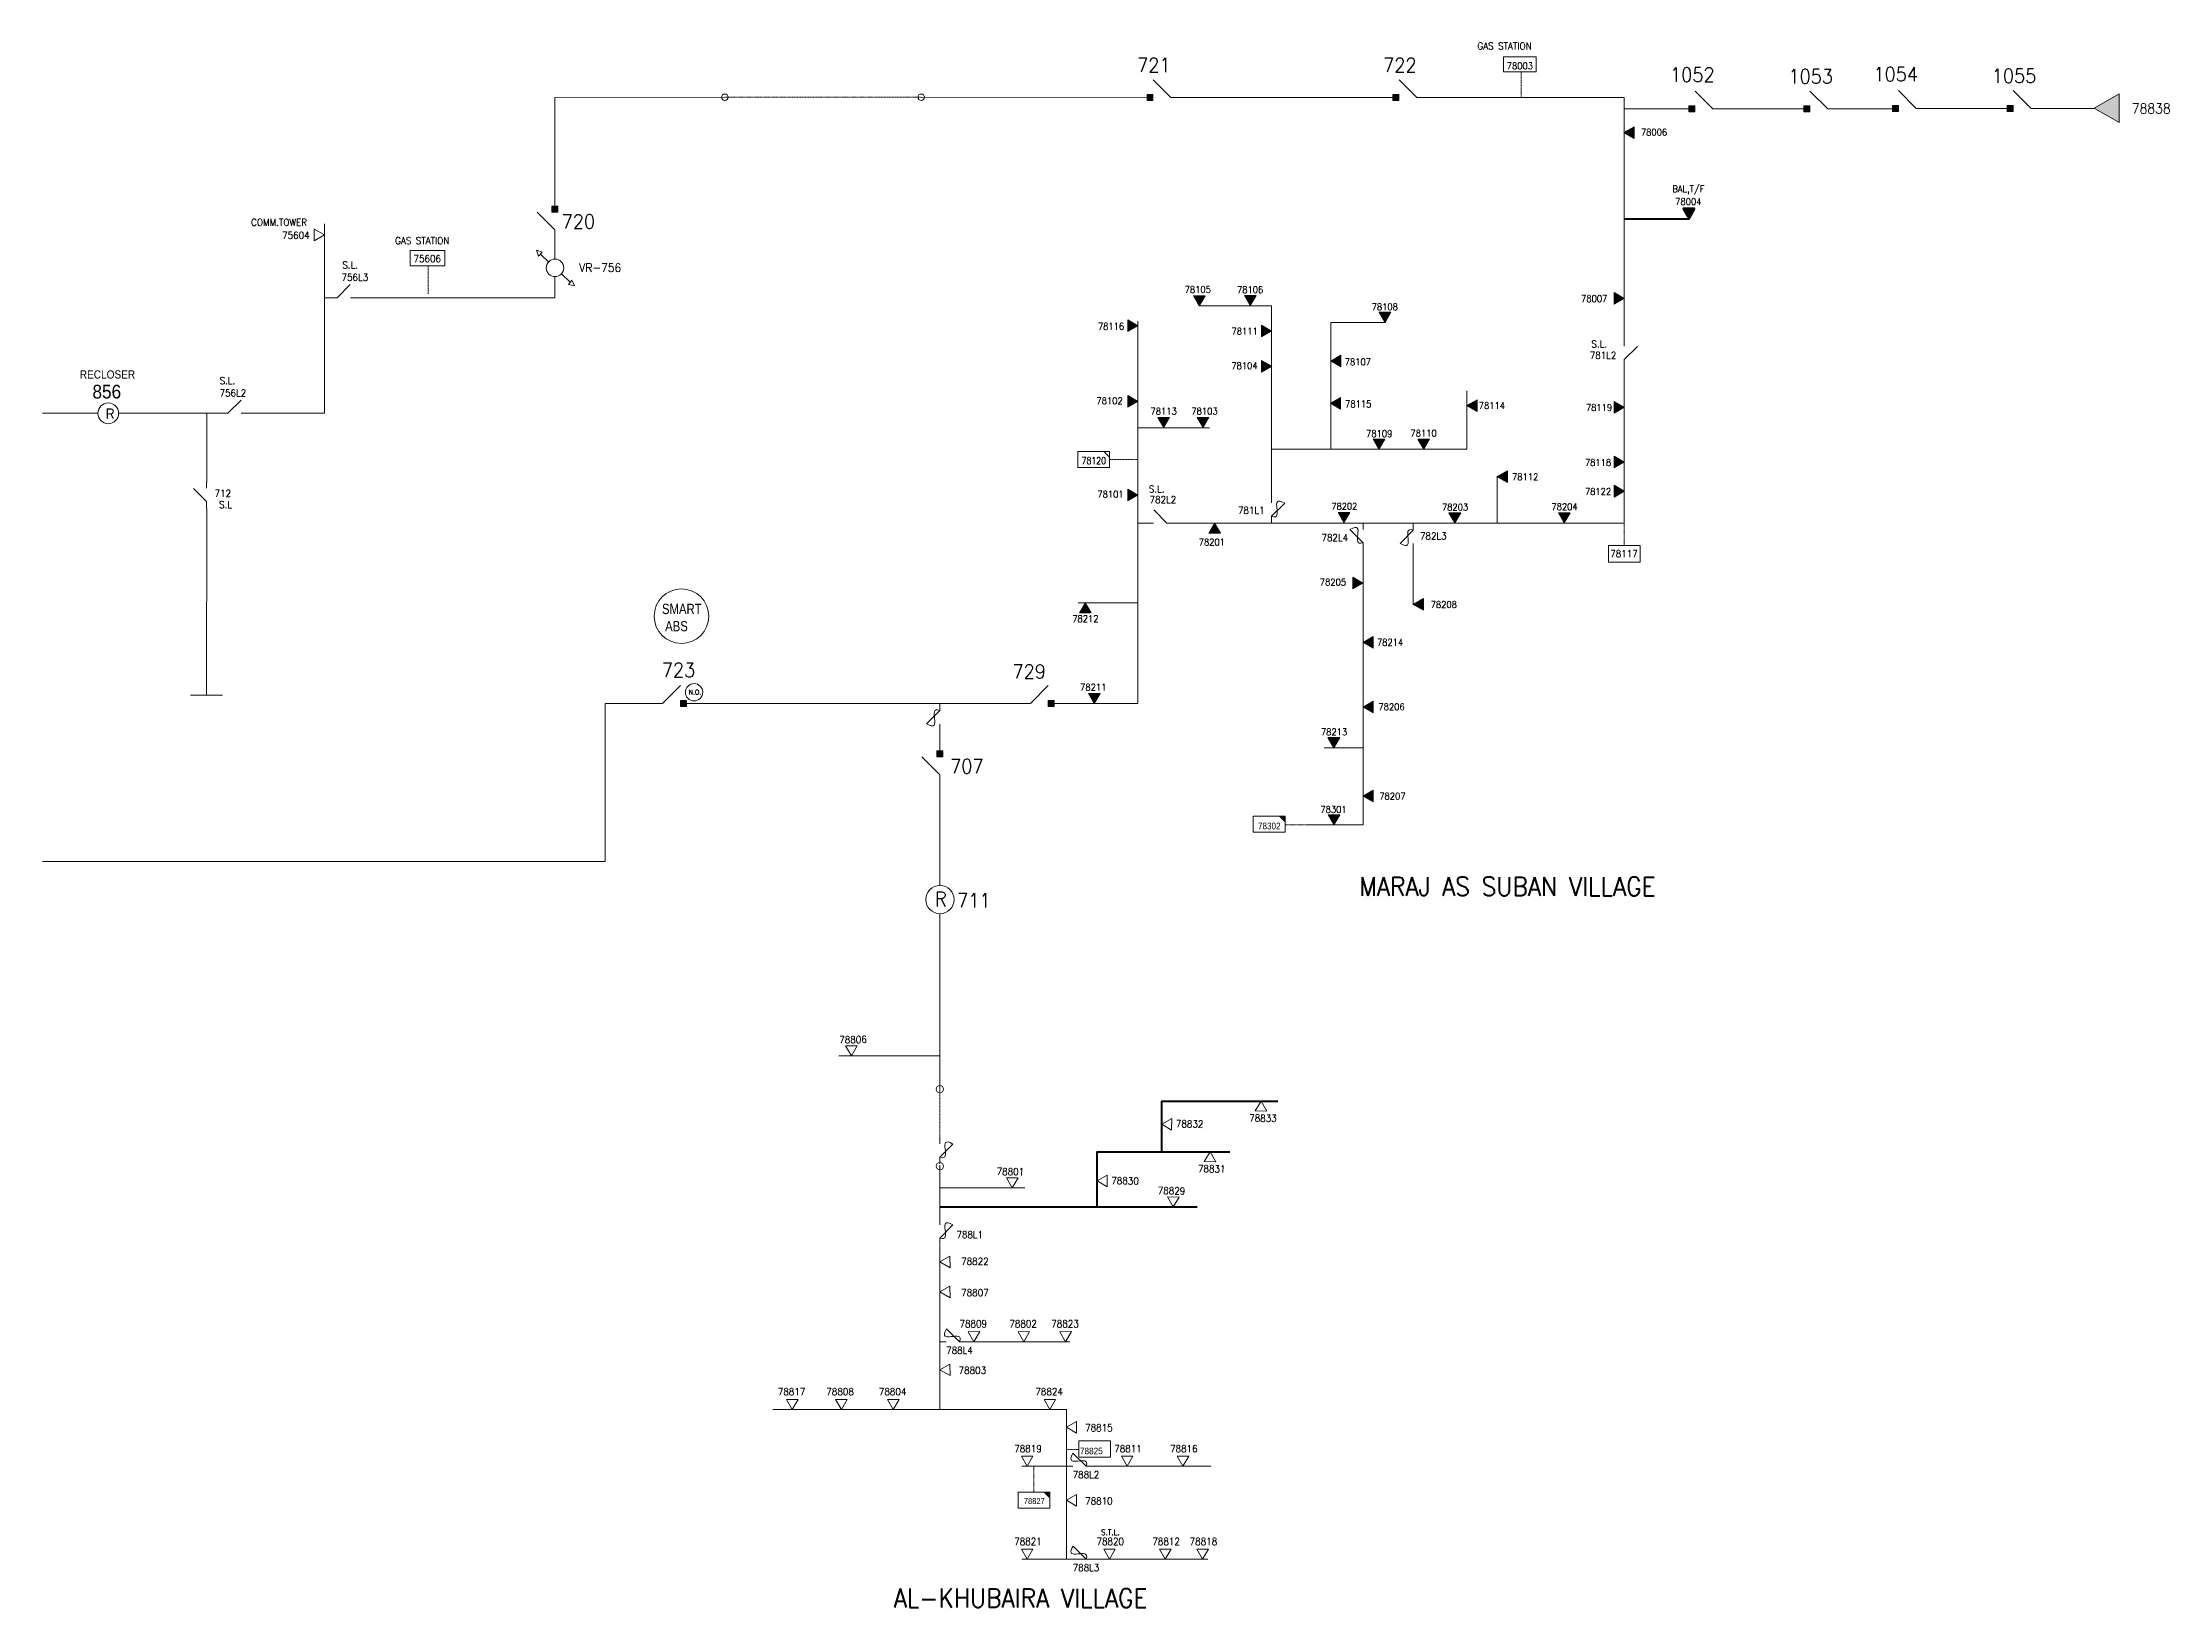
# Model space of a CAD drawing. Header units: metres. Extents: x 65984 to 144644, y -19036 to 23726.
# Drawn here: x 80311 to 81215, y 12175 to 12840 of the extents above; entities that cross this region are included whole.
import ezdxf
from ezdxf.enums import TextEntityAlignment as Align

# ---------------------------------------------------------------- set-up
doc = ezdxf.new("R2010")
doc.units = ezdxf.units.M
doc.header["$MEASUREMENT"] = 0
doc.linetypes.add('DGN Style 3', pattern=[0.013877, 0, -0.013877])
doc.layers.get('0').update_dxf_attribs({"color": 95, "lineweight": 40})
for name, color, linetype, lineweight in [('ABS NUMBER', 112, 'Continuous', 30), ('d_fco text', 95, 'Continuous', 40), ('d_tf no', 6, 'Continuous', 40), ('d_ug cable', 95, 'Continuous', 40), ('d_unit sub', 7, 'Continuous', 40), ('d_village name', 7, 'Continuous', 40), ('EXI TRANS 3PH', 7, 'Continuous', 0), ('FDR  2  03', 240, 'Continuous', 40), ('FDR  2  05', 154, 'Continuous', 40), ('FDR  2  17', 98, 'Continuous', 40), ('FDR  2  19', 172, 'Continuous', 40), ('FDR  3  01', 30, 'Continuous', 40), ('FDR  3  02', 251, 'Continuous', 40), ('FDR  4  02', 126, 'Continuous', 40), ('O H MAIN FEEDER', 4, 'Continuous', 100), ('REGULATOR', 5, 'Continuous', 40), ('RMU', 30, 'Continuous', 120), ('SW N O', 114, 'Continuous', 30), ('TRANSFORMER', 7, 'Continuous', 0)]:
    doc.layers.add(name, color=color, linetype=linetype, lineweight=lineweight)
doc.styles.add('NASKHF', font='naskhf.shx', dxfattribs={"height": 8})
doc.styles.add('Style-Arial', font='arial.ttf')
doc.styles.add('Style-ENGINEERING', font='ENGINEERING.shx')
doc.styles.add('Style-msdefault', font='msdefault.shx')
doc.styles.add('Style-STANDARD', font='STANDARD.shx')

msp = doc.modelspace()

# ---------------------------------------------------------------- texts
at = {"layer": 'ABS NUMBER', "color": 7, "lineweight": 13, "style": 'Style-Arial', "width": 0.9}
msp.add_text('856', height=5.824, dxfattribs=at).set_placement((80331.79, 12694.82), align=Align.TOP_LEFT)
at = {"layer": 'd_fco text', "color": 6, "linetype": 'Continuous', "lineweight": 13, "style": 'Style-msdefault', "width": 0.916667}
msp.add_text('RECLOSER', height=3.494, dxfattribs=at).set_placement((80326.41, 12700.98), align=Align.TOP_LEFT)
at = {"layer": 'd_fco text', "color": 1, "linetype": 'Continuous', "lineweight": 13, "ltscale": 1.436239, "insert": (80574.02, 12589.96), "char_height": 4.389, "attachment_point": 7, "rotation": 359.96624, "style": 'NASKHF'}
msp.add_mtext('\\Fmsdefault;\\H1x;\\W0.82;SMART\\P ABS', dxfattribs=at)
at = {"layer": 'd_tf no', "color": 6, "linetype": 'Continuous', "lineweight": 13, "width": 0.909091}
for s, height, style, p in [('78120', 2.929, 'Style-STANDARD', (80757.66, 12662.56)), ('78302', 2.842, 'Style-msdefault', (80832.28, 12507.24)), ('78827', 2.548, 'Style-msdefault', (80732.36, 12220.21))]:
    msp.add_text(s, height=height, dxfattribs=dict(at, style=style)).set_placement(p, align=Align.MIDDLE_CENTER)
at = {"layer": 'd_tf no', "color": 6, "linetype": 'Continuous', "lineweight": 13, "style": 'Style-msdefault', "width": 0.945946}
msp.add_text('78825', height=2.755, dxfattribs=at).set_placement((80751.77, 12242.85), align=Align.TOP_LEFT)
at = {"layer": 'FDR  2  17', "color": 7, "linetype": 'Continuous', "lineweight": 13, "style": 'Style-STANDARD', "width": 1.02267}
msp.add_text('VR-756', height=3.577, dxfattribs=at).set_placement((80547.76, 12744.61), align=Align.MIDDLE_CENTER)
at = {"layer": 'FDR  2  17', "color": 6, "linetype": 'Continuous', "lineweight": 13, "style": 'Style-STANDARD'}
msp.add_text('78116', height=2.863, rotation=359.99963, dxfattribs=at).set_placement((80764.98, 12719.69), align=Align.MIDDLE_CENTER)
at = {"layer": 'FDR  2  17', "color": 6, "linetype": 'Continuous', "lineweight": 13, "attachment_point": 5, "style": 'Style-STANDARD'}
for s, insert, char_height, rotation in [('78003\\P', (80938.85, 12830.41), 2.863, 359.99963), ('78838', (81207.37, 12812.29), 4.227, 359.99963), ('78006^J', (80995.93, 12802.24), 2.863, 359.99963), ('78105^J', (80801.88, 12735.32), 2.863, 359.99963), ('78106^J', (80824.14, 12735.26), 2.863, 359.99963), ('78108^J', (80881.41, 12727.96), 2.863, 359.99963), ('78007', (80970.49, 12731.46), 2.863, 359.99963), ('78111^J', (80821.82, 12717.6), 2.863, 359.99963), ('78104^J', (80821.74, 12702.94), 2.863, 359.99963), ('78107^J', (80869.96, 12704.54), 2.863, 359.99963), ('78102^J', (80764.37, 12688.02), 2.863, 359.99963), ('78113^J', (80787.37, 12683.6), 2.863, 359.99963), ('78103^J', (80804.74, 12683.64), 2.863, 359.99963), ('78115^J', (80870.13, 12686.66), 2.863, 359.99963), ('78114^J', (80926.98, 12686), 2.863, 359.99963), ('78119', (80972.53, 12685.17), 2.863, 359.99963), ('78109^J', (80879.03, 12674.06), 2.863, 0.00037), ('78110^J', (80897.92, 12674.24), 2.863, 0.00037), ('78112^J', (80941.11, 12655.67), 2.863, 359.99963), ('78118', (80972.1, 12661.82), 2.863, 359.99963), ('78101^J', (80764.77, 12648.28), 2.863, 359.99963), ('78122', (80972.1, 12649.46), 2.863, 359.99963), ('78202^J', (80864.22, 12643.16), 2.806, 359.99963), ('78203^J', (80911.29, 12642.82), 2.863, 359.99963), ('78204^J', (80957.87, 12642.98), 2.863, 359.99963), ('78201^J', (80807.86, 12627.96), 2.863, 0.00037), ('78205^J', (80859.37, 12610.92), 2.863, 0.00037), ('78208^J', (80906.51, 12601.4), 2.863, 359.99963), ('78212^J', (80754.08, 12595.37), 2.863, 359.99963), ('78214^J', (80883.64, 12585.31), 2.863, 359.99963), ('78211^J', (80757.43, 12566.26), 2.863, 359.99963), ('78206^J', (80884.29, 12557.92), 2.863, 359.99963), ('78213^J', (80859.85, 12547.22), 2.863, 359.99963), ('78207^J', (80884.64, 12519.95), 2.863, 359.99963), ('78301^J', (80859.61, 12514.28), 2.863, 359.99963), ('S.T.L.', (80764.7, 12206.93), 2.431, 359.99963)]:
    msp.add_mtext(s, dxfattribs=dict(at, insert=insert, char_height=char_height, rotation=rotation))
at = {"layer": 'FDR  2  17', "color": 6, "linetype": 'Continuous', "lineweight": 53, "char_height": 2.863, "attachment_point": 5, "rotation": 359.99963, "style": 'Style-STANDARD'}
for s, insert in [('BAL,T/F', (81010.51, 12777.65)), ('78004', (81010.51, 12772.71))]:
    msp.add_mtext(s, dxfattribs=dict(at, insert=insert))
at = {"layer": 'FDR  3  01', "color": 6, "linetype": 'Continuous', "lineweight": 13, "style": 'Style-STANDARD'}
for s, p in [('721', (80783.2, 12830.77)), ('722', (80887.8, 12830.77)), ('1052', (81012.2, 12826.67)), ('1053', (81062.54, 12825.96)), ('1054', (81098.69, 12826.92)), ('1055', (81149.04, 12826.21)), ('720', (80538.44, 12764.26)), ('729', (80730.18, 12572.91)), ('707', (80703.67, 12532.64)), ('711', (80706.63, 12475.57))]:
    msp.add_text(s, height=6.059, rotation=359.99981, dxfattribs=at).set_placement(p, align=Align.MIDDLE_CENTER)
at = {"layer": 'FDR  3  01', "color": 2, "linetype": 'Continuous', "lineweight": 13, "style": 'Style-STANDARD'}
msp.add_text('723', height=6.059, rotation=359.99981, dxfattribs=at).set_placement((80581.03, 12573.57), align=Align.MIDDLE_CENTER)
at = {"layer": 'FDR  3  02', "color": 6, "linetype": 'Continuous', "lineweight": 13, "char_height": 2.983, "attachment_point": 5, "style": 'Style-STANDARD'}
for s, insert, rotation in [('S.L.\\P', (80441.43, 12745.81), 359.99981), ('756L3\\P\\P', (80443.41, 12737.98), 359.99981), ('S.L.\\P', (80972.62, 12712.16), 359.99981), ('781L2\\P\\P', (80974.25, 12704.93), 359.99981), ('756L2\\P\\P', (80391.52, 12688.86), 359.99981), ('S.L.\\P', (80389.23, 12696.55), 359.99981), ('712\\P', (80387.25, 12648.68), 359.99981), ('S.L.\\P', (80784.39, 12650.53), 359.99981), ('782L2^J', (80787.05, 12645.97), 359.99963), ('S.L\\P', (80388.41, 12643.8), 359.99981), ('781L1^J', (80824.65, 12641.43), 359.99963), ('782L4', (80860.14, 12629.77), 359.99963), ('782L3', (80902.05, 12630.48), 359.99963), ('788L1^J', (80704.89, 12333.51), 359.99963), ('788L4^J', (80700.52, 12284.33), 359.99963), ('788L2', (80754.33, 12231.38), 359.99963), ('788L3^J', (80754.34, 12191.89), 359.99963)]:
    msp.add_mtext(s, dxfattribs=dict(at, insert=insert, rotation=rotation))
at = {"layer": 'FDR  4  02', "color": 6, "linetype": 'Continuous', "lineweight": 13, "style": 'Style-STANDARD'}
msp.add_text('R', height=6.22, rotation=360, dxfattribs=at).set_placement((80692.56, 12476.17), align=Align.MIDDLE_CENTER)
at = {"layer": 'FDR  4  02', "color": 131, "linetype": 'Continuous', "lineweight": 13, "insert": (80933.52, 12474.85), "char_height": 7.9888, "attachment_point": 5, "rotation": 359.99944, "style": 'Style-STANDARD'}
msp.add_mtext('MARAJ AS SUBAN VILLAGE\\P\\P', dxfattribs=at)
at = {"layer": 'FDR  4  02', "color": 6, "linetype": 'Continuous', "lineweight": 13, "insert": (80726.51, 12178.95), "char_height": 7.9888, "attachment_point": 5, "rotation": 359.99981, "style": 'Style-STANDARD'}
msp.add_mtext('AL-KHUBAIRA VILLAGE ', dxfattribs=at)
at = {"layer": 'RMU', "color": 6, "linetype": 'Continuous', "lineweight": 13, "attachment_point": 5, "style": 'Style-STANDARD'}
for s, insert, char_height, rotation in [('\\H1.04778x;GAS STATION', (80932.34, 12838.85), 2.8632, 359.99981), ('\\H1.04778x;COMM.TOWER', (80411.18, 12763.95), 2.8632, 359.99981), ('\\H1.04778x;75604\\P', (80418.31, 12758.36), 2.8632, 359.99981), ('\\H1.04778x;GAS STATION', (80472.07, 12756.08), 2.8632, 359.99981), ('\\H1.04778x;75606', (80474.19, 12748.47), 2.8632, 359.99981), ('\\H1.04778x;78117', (80983.13, 12623.01), 2.8632, 0.00019), ('\\H1.04778x;78806^J', (80655.26, 12416.41), 2.8632, 0.99981), ('78801', (80722.2, 12360.26), 3, 359.00019), ('78822', (80707.1, 12322.12), 3, 359.99981), ('78807', (80707.1, 12308.81), 3, 359.99981), ('78809', (80706.39, 12295.56), 3, 359.99981), ('78802', (80727.61, 12295.56), 3, 359.99981), ('78823', (80745.42, 12295.56), 3, 359.99981), ('78803', (80706.02, 12275.74), 3, 359.99981), ('78817', (80629.12, 12266.73), 3, 359.99981), ('78808', (80649.76, 12266.73), 3, 359.99981), ('78804', (80672.09, 12266.73), 3, 359.99981), ('78824', (80738.66, 12266.73), 3, 359.99981), ('78815', (80759.83, 12251.34), 3, 359.99981), ('78819', (80729.67, 12242.49), 3, 359.99981), ('78811', (80772.19, 12242.49), 3, 359.99981), ('78816', (80795.96, 12242.49), 3, 359.99981), ('78810', (80759.83, 12220.25), 3, 359.99981), ('78821', (80729.67, 12203), 3, 359.99981), ('78820', (80764.65, 12203), 3, 359.99981), ('78812', (80788.42, 12203), 3, 359.99981), ('78818', (80804.28, 12203), 3, 359.99981)]:
    msp.add_mtext(s, dxfattribs=dict(at, insert=insert, char_height=char_height, rotation=rotation))
at = {"layer": 'RMU', "color": 6, "linetype": 'Continuous', "lineweight": 53, "char_height": 3, "attachment_point": 5, "rotation": 359.00019, "style": 'Style-STANDARD'}
for s, insert in [('78833', (80829.6, 12382.98)), ('78832', (80798.41, 12380.55)), ('78830', (80770.95, 12356.37)), ('78831', (80807.81, 12361.46)), ('78829', (80790.71, 12352.14))]:
    msp.add_mtext(s, dxfattribs=dict(at, insert=insert))

# ---------------------------------------------------------------- blocks, each defined once
blk = doc.blocks.new('TRANS_5')
at = {"color": 0, "linetype": 'ByBlock', "lineweight": -2, "flags": 128}
blk.add_lwpolyline([(17337.2, 9983.4), (17337.2, -10016.6), (19, -16.6)], close=True, dxfattribs=at)
at = {"color": 0, "linetype": 'ByBlock', "lineweight": -2}
blk.add_solid([(17337.2, 9983.4), (17337.2, -10016.6), (19, -16.6)], dxfattribs=at)
blk = doc.blocks.new('FUSE01')
at = {"color": 0, "linetype": 'ByBlock', "lineweight": -2}
blk.add_line((0, -17.15), (0, -22.55), dxfattribs=at)
at = {"color": 0, "linetype": 'ByBlock', "lineweight": -2, "flags": 128}
blk.add_lwpolyline([(0, 0.05), (0, -5.75), (-11.2, -16.95)], dxfattribs=at)
at = {"color": 0, "linetype": 'ByBlock', "lineweight": -2}
blk.add_open_spline([(-11.2, -16.95), (3.4, -25.35), (-11.6, -1.35), (0, -5.75)], degree=3, dxfattribs=at)
blk = doc.blocks.new('*U1211')
at = {"layer": 'FDR  2  05', "color": 6, "linetype": 'Continuous', "lineweight": 13}
blk.add_line((-11.8, -11.2), (-22.6, -11.2), dxfattribs=at)
at = {"layer": 'FDR  2  05', "color": 6, "linetype": 'Continuous', "lineweight": 13, "flags": 128}
blk.add_lwpolyline([(22.6, -11.2), (11, -11.2), (-11.4, 11.2)], dxfattribs=at)
blk = doc.blocks.new('*U1212')
at = {"layer": 'FDR  2  05', "color": 6, "linetype": 'Continuous', "lineweight": 13}
blk.add_line((11.8, -11.2), (22.6, -11.2), dxfattribs=at)
at = {"layer": 'FDR  2  05', "color": 6, "linetype": 'Continuous', "lineweight": 13, "flags": 128}
blk.add_lwpolyline([(-22.6, -11.2), (-11, -11.2), (11.4, 11.2)], dxfattribs=at)
blk = doc.blocks.new('ABS2')
at = {"color": 0, "linetype": 'ByBlock', "lineweight": -2}
for q in [(-59.8, 87), (0, 0)]:
    blk.add_line((0, 27.2), q, dxfattribs=at)
at = {"color": 0, "linetype": 'ByBlock', "lineweight": -2, "flags": 128}
for points in [[(10, 87.2), (-10, 87.2), (-10, 107.2), (10, 107.2)], [(7.6, 99.3), (7.6, 99.3), (7.6, 99.3), (7.6, 99.3)]]:
    blk.add_lwpolyline(points, close=True, dxfattribs=at)
at = {"color": 0, "linetype": 'ByBlock', "lineweight": -2}
for points in [[(10, 87.2), (-10, 87.2), (10, 107.2), (-10, 107.2)], [(7.6, 99.3), (7.6, 99.3), (7.6, 99.3)]]:
    blk.add_solid(points, dxfattribs=at)
blk = doc.blocks.new('*U1213')
at = {"layer": 'FDR  2  05', "color": 6, "linetype": 'Continuous', "lineweight": 13}
blk.add_line((-11.2, 11.8), (-11.2, 22.6), dxfattribs=at)
at = {"layer": 'FDR  2  05', "color": 6, "linetype": 'Continuous', "lineweight": 13, "flags": 128}
blk.add_lwpolyline([(-11.2, -22.6), (-11.2, -11), (11.2, 11.4)], dxfattribs=at)
blk = doc.blocks.new('*U1059')
at = {"layer": 'REGULATOR', "color": 7, "linetype": 'Continuous', "lineweight": 13}
blk.add_circle((0, 0.1), 7.56, dxfattribs=at)
at = {"layer": 'ABS NUMBER', "color": 7, "lineweight": 13, "style": 'Style-ENGINEERING', "width": 0.9}
blk.add_text('R', height=7.56, dxfattribs=at).set_placement((-1.9, 3.7), align=Align.TOP_LEFT)
blk = doc.blocks.new('*U1214')
at = {"layer": 'SW N O', "color": 3, "lineweight": 13, "ltscale": 0.498271, "extrusion": (0, 0, -1)}
blk.add_circle((0, 0), 16.8, dxfattribs=at)
at = {"layer": 'SW N O', "color": 3, "lineweight": 13, "extrusion": (0, 0, -1), "style": 'Style-STANDARD'}
blk.add_text('N.O.', height=9.6, rotation=180, dxfattribs=at).set_placement((-1.7, -0.2), align=Align.MIDDLE_CENTER)
blk = doc.blocks.new('TF_2_3')
at = {"layer": 'd_village name', "color": 0, "linetype": 'Continuous', "lineweight": -2, "ltscale": 500}
blk.add_line((3150, 2475), (4950, 675), dxfattribs=at)
blk.add_3dface([(-5050, 2475), (4950, 2475), (4950, -2525), (-5050, -2525)], dxfattribs=at)
blk = doc.blocks.new('SS_1_3')
at = {"color": 0, "linetype": 'ByBlock', "lineweight": -2, "ltscale": 500, "flags": 128}
blk.add_lwpolyline([(3475, 2125), (5225, 2125), (5225, 375)], close=True, dxfattribs=at)
at = {"color": 0, "linetype": 'ByBlock', "lineweight": -2, "ltscale": 500, "extrusion": (0, 0, -1)}
blk.add_solid([(-3475, 2125), (-5225, 2125), (-5225, 375)], dxfattribs=at)
at = {"color": 0, "linetype": 'ByBlock', "lineweight": -2, "ltscale": 500}
blk.add_3dface([(-4775, 2125), (5225, 2125), (5225, -2875), (-4775, -2875)], dxfattribs=at)
blk = doc.blocks.new('TRA1_816')
at = {"layer": 'EXI TRANS 3PH', "color": 6, "linetype": 'Continuous', "lineweight": 13, "flags": 128}
blk.add_lwpolyline([(10, -17), (0, 0), (-10, -17)], close=True, dxfattribs=at)
blk = doc.blocks.new('TRA1_815')
at = {"layer": 'EXI TRANS 3PH', "color": 6, "linetype": 'Continuous', "lineweight": 13, "xscale": 1.000046566207833, "yscale": 1.000046566207833, "zscale": 1.000046566207833, "rotation": 180}
blk.add_blockref('TRA1_816', (0, 0), dxfattribs=at)
blk = doc.blocks.new('*U2915')
at = {"layer": 'FDR  2  03', "color": 6, "linetype": 'Continuous', "lineweight": 13}
blk.add_line((-4.2, 12.2), (-4.4, 13), dxfattribs=at)
at = {"layer": 'FDR  2  03', "color": 6, "linetype": 'Continuous', "lineweight": 13, "flags": 128}
for points in [[(-13.1, 26.3), (-11.9, 35), (-5.7, 28.9)], [(13.1, -26.3), (12.5, -35), (5.9, -29.3)]]:
    blk.add_lwpolyline(points, close=True, dxfattribs=at)
for points in [[(-9.4, 27.6), (-4.2, 12.3)], [(3.9, -11.5), (9.5, -27.8)]]:
    blk.add_lwpolyline(points, dxfattribs=at)
at = {"layer": 'FDR  2  03', "color": 6, "linetype": 'Continuous', "lineweight": 13}
blk.add_circle((-0.1, 0.4), 12.5, dxfattribs=at)
blk = doc.blocks.new('TRA1_658')
at = {"layer": 'EXI TRANS 3PH', "color": 6, "linetype": 'Continuous', "lineweight": 0, "flags": 128}
blk.add_lwpolyline([(10, -17), (0, 0), (-10, -17)], close=True, dxfattribs=at)
blk = doc.blocks.new('TRA1_657')
at = {"layer": 'EXI TRANS 3PH', "color": 6, "linetype": 'Continuous', "lineweight": 0, "xscale": 1.000046566207834, "yscale": 1.000046566207834, "zscale": 1.000046566207834, "rotation": 180}
blk.add_blockref('TRA1_658', (0, 0), dxfattribs=at)

# ---------------------------------------------------------------- linework, layer by layer
at = {"layer": 'd_ug cable', "color": 6, "linetype": 'DGN Style 3', "lineweight": 13}
for p, q in [((80764.34, 12663.07), (80776.41, 12663.07)), ((80839.2, 12507.69), (80848.11, 12507.69)), ((80746.03, 12242.15), (80751.21, 12242.15)), ((80732.21, 12234.97), (80732.21, 12223.92))]:
    msp.add_line(p, q, dxfattribs=at)
at = {"layer": 'd_ug cable', "color": 2, "linetype": 'Continuous', "lineweight": 13}
msp.add_circle((80582.29, 12596.44), 11.59, dxfattribs=at)
at = {"layer": 'FDR  2  05', "color": 6, "linetype": 'Continuous', "lineweight": 13}
for p, q in [((80430.43, 12731.86), (80430.43, 12763.24)), ((80833.29, 12728.35), (80802.51, 12728.35)), ((80833.29, 12728.35), (80833.29, 12647.27)), ((80776.41, 12721.82), (80776.41, 12559.3)), ((80858.41, 12721.34), (80858.41, 12667.4)), ((80881.75, 12721.34), (80858.41, 12721.34)), ((80916.29, 12667.4), (80916.29, 12692.24)), ((80806.93, 12676.55), (80776.41, 12676.55)), ((80916.29, 12667.4), (80833.29, 12667.4)), ((80929.16, 12636.04), (80929.16, 12655.96)), ((80781.85, 12636.04), (80776.41, 12636.04)), ((80983.27, 12636.04), (80791.37, 12636.04)), ((80872.17, 12625.98), (80872.17, 12507.69)), ((80893.54, 12626.25), (80893.54, 12601.44)), ((80751.07, 12602.18), (80776.41, 12602.18)), ((80872.3, 12540.52), (80855.65, 12540.52)), ((80848.11, 12507.69), (80872.17, 12507.69)), ((80692.21, 12409.52), (80649.18, 12409.52)), ((80692.21, 12353.37), (80728.28, 12353.37))]:
    msp.add_line(p, q, dxfattribs=at)
at = {"layer": 'FDR  2  05', "color": 6, "linetype": 'Continuous', "lineweight": 100, "flags": 128}
for points in [[(80786.56, 12368.73), (80786.56, 12390.25), (80835.9, 12390.25)], [(80759.09, 12345.26), (80759.09, 12368.73), (80815.48, 12368.73)], [(80692.21, 12345.26), (80801.56, 12345.26)]]:
    msp.add_lwpolyline(points, dxfattribs=at)
at = {"layer": 'FDR  2  05', "color": 6, "linetype": 'Continuous', "lineweight": 13, "flags": 128}
for points in [[(80700.57, 12287.92), (80747.46, 12287.92)], [(80621.14, 12259.09), (80746.03, 12259.09), (80746.03, 12195.47)], [(80727.06, 12234.97), (80746.58, 12234.97)], [(80756.23, 12234.97), (80807.49, 12234.97)], [(80727.06, 12195.47), (80746.04, 12195.47)], [(80746.04, 12195.47), (80806.1, 12195.47)]]:
    msp.add_lwpolyline(points, dxfattribs=at)
at = {"layer": 'FDR  2  05', "color": 6, "linetype": 'Continuous', "lineweight": 13}
for centre, radius in [((80600.7, 12817.08), 1.39), ((80684.3, 12817.08), 1.39), ((80692.21, 12395.31), 1.55), ((80692.21, 12362.59), 1.55)]:
    msp.add_circle(centre, radius, dxfattribs=at)
at = {"layer": 'FDR  2  17', "color": 6, "linetype": 'Continuous', "lineweight": 13, "flags": 128}
for points in [[(80931.92, 12834.27), (80945.76, 12834.27), (80945.76, 12827.88), (80931.92, 12827.88)], [(80466.89, 12751.93), (80481.72, 12751.93), (80481.72, 12745.47), (80466.89, 12745.47)], [(80976.51, 12626.46), (80990.04, 12626.46), (80990.04, 12619.47), (80976.51, 12619.47)], [(80751.25, 12245.8), (80764.78, 12245.8), (80764.78, 12238.81), (80751.25, 12238.81)]]:
    msp.add_lwpolyline(points, close=True, dxfattribs=at)
at = {"layer": 'FDR  2  19', "color": 6, "linetype": 'DGN Style 3', "lineweight": 13}
for p, q in [((80939.42, 12816.94), (80939.42, 12827.9)), ((80600.7, 12817.09), (80684.29, 12817.09)), ((80474.57, 12745.6), (80474.57, 12733.22)), ((80983.27, 12626.46), (80983.27, 12636.04)), ((80692.21, 12395.31), (80692.21, 12374.5))]:
    msp.add_line(p, q, dxfattribs=at)
at = {"layer": 'FDR  4  02', "color": 6, "linetype": 'Continuous', "lineweight": 13}
msp.add_circle((80692.24, 12475.95), 6, dxfattribs=at)
at = {"layer": 'O H MAIN FEEDER', "color": 6, "lineweight": 13, "ltscale": 0.304429}
for p, q in [((80600.7, 12817.09), (80528.51, 12816.93)), ((80430.43, 12682.7), (80430.43, 12731.86)), ((80430.43, 12731.86), (80432.95, 12731.86)), ((80444.23, 12731.86), (80528.51, 12731.86)), ((80310.57, 12682.7), (80334.13, 12682.7)), ((80343.06, 12682.7), (80386.67, 12682.7)), ((80380.38, 12682.69), (80380.38, 12653.49)), ((80397.48, 12682.7), (80430.43, 12682.7)), ((80983.27, 12636.04), (80983.27, 12667.5)), ((80380.38, 12642.26), (80380.37, 12562.87)), ((80387.18, 12562.87), (80373.57, 12562.87)), ((80584.4, 12559.3), (80723.57, 12559.3)), ((80758.07, 12559.3), (80740.86, 12559.3)), ((80776.41, 12559.3), (80757.88, 12559.3))]:
    msp.add_line(p, q, dxfattribs=at)
at = {"layer": 'O H MAIN FEEDER', "color": 6, "lineweight": 120, "ltscale": 0.304429}
msp.add_line((80983.27, 12765.44), (81010.82, 12765.44), dxfattribs=at)
at = {"layer": 'O H MAIN FEEDER', "lineweight": 13, "ltscale": 0.304429}
msp.add_line((80727.21, 12559.3), (80723.57, 12559.3), dxfattribs=at)
at = {"layer": 'O H MAIN FEEDER', "color": 6, "lineweight": 13, "ltscale": 0.304429, "flags": 128}
for points in [[(80528.51, 12770.34), (80528.51, 12816.93)], [(80684.29, 12817.09), (80780.19, 12816.93)], [(80793.75, 12816.93), (80884.65, 12816.93)], [(80898.54, 12816.93), (80983.27, 12816.93), (80983.27, 12713.95)], [(80983.49, 12812.21), (81010.9, 12812.21)], [(81023.41, 12812.12), (81059.39, 12812.12)], [(81073.3, 12812.16), (81097.11, 12812.16)], [(81109.9, 12812.37), (81145.88, 12812.37)], [(81159.53, 12812.37), (81183.34, 12812.37)], [(80528.51, 12748.27), (80528.51, 12757.19)], [(80983.27, 12702.6), (80983.27, 12667.5)], [(80570.75, 12559.3), (80549.88, 12559.3), (80549.88, 12492.14), (80310.57, 12492.14)], [(80692.21, 12559.3), (80692.21, 12557.35)], [(80692.21, 12549.29), (80692.21, 12539.28)], [(80692.21, 12525.56), (80692.21, 12481.95)], [(80692.21, 12469.96), (80692.21, 12395.31)], [(80692.21, 12363.07), (80692.21, 12340.03)], [(80692.21, 12328.91), (80692.21, 12259.09)]]:
    msp.add_lwpolyline(points, dxfattribs=at)
at = {"layer": 'O H MAIN FEEDER', "lineweight": 13, "ltscale": 0.304429, "flags": 128}
msp.add_lwpolyline([(80528.51, 12731.86), (80528.51, 12741)], dxfattribs=at)

# ---------------------------------------------------------------- block references
at = {"color": 6, "linetype": 'DGN Style 3', "lineweight": 13, "ltscale": 0.419071, "xscale": 0.001350861239531649, "yscale": 0.001350861239531649, "zscale": 0.002441080165275587, "rotation": 359.9999999999999}
msp.add_blockref('TF_2_3', (80757.66, 12663.1), dxfattribs=at)
at = {"layer": 'd_unit sub', "color": 6, "linetype": 'Continuous', "lineweight": 13, "xscale": 0.001350861239531461, "yscale": 0.001350861239531461, "zscale": 0.002441080165275587}
for p in [(80831.95, 12508.51), (80731.91, 12221.05)]:
    msp.add_blockref('SS_1_3', p, dxfattribs=at)
at = {"layer": 'EXI TRANS 3PH', "color": 6, "linetype": 'Continuous', "lineweight": 13}
for p, xscale, yscale, zscale, rotation in [((80426.15, 12756.11), 0.2484432804949532, 0.2489860078852003, 0.2484432804949532, 329.9998128257428), ((80722.89, 12353.37), 0.2484432804949537, 0.2489860078852002, 0.2484432804949537, 359.0001871742577)]:
    msp.add_blockref('TRA1_815', p, dxfattribs=dict(at, xscale=xscale, yscale=yscale, zscale=zscale, rotation=rotation))
at = {"layer": 'EXI TRANS 3PH', "color": 6, "linetype": 'Continuous', "lineweight": 13, "extrusion": (0, 0, -1)}
for p, xscale, yscale, zscale, rotation in [((-80654.57, 12409.52), 0.2484432804949537, 0.2489860078852002, 0.2484432804949537, 359.0001871742577), ((-80696.48, 12324.32), 0.2484432804949533, 0.2489860078852006, 0.2484432804949533, 210.0001871742577), ((-80696.48, 12311.51), 0.2484432804949533, 0.2489860078852006, 0.2484432804949533, 210.0001871742577), ((-80704.23, 12292.19), 0.2484432804949533, 0.2489860078852006, 0.2484432804949533, 120.0001871742577), ((-80725.45, 12292.19), 0.2484432804949533, 0.2489860078852006, 0.2484432804949533, 120.0001871742577), ((-80743.26, 12292.19), 0.2484432804949533, 0.2489860078852006, 0.2484432804949533, 120.0001871742577), ((-80696.48, 12278.44), 0.2484432804949533, 0.2489860078852006, 0.2484432804949533, 210.0001871742577), ((-80626.96, 12263.36), 0.2484432804949533, 0.2489860078852006, 0.2484432804949533, 120.0001871742577), ((-80647.88, 12263.36), 0.2484432804949533, 0.2489860078852006, 0.2484432804949533, 120.0001871742577), ((-80669.93, 12263.36), 0.2484432804949533, 0.2489860078852006, 0.2484432804949533, 120.0001871742577), ((-80736.5, 12263.36), 0.2484432804949533, 0.2489860078852006, 0.2484432804949533, 120.0001871742577), ((-80750.3, 12254.04), 0.2484432804949533, 0.2489860078852006, 0.2484432804949533, 210.0001871742577), ((-80726.89, 12239.24), 0.2484432804949533, 0.2489860078852006, 0.2484432804949533, 120.0001871742577), ((-80769.4, 12239.24), 0.2484432804949533, 0.2489860078852006, 0.2484432804949533, 120.0001871742577), ((-80793.17, 12239.24), 0.2484432804949533, 0.2489860078852006, 0.2484432804949533, 120.0001871742577), ((-80750.3, 12222.95), 0.2484432804949533, 0.2489860078852006, 0.2484432804949533, 210.0001871742577), ((-80726.89, 12199.74), 0.2484432804949533, 0.2489860078852006, 0.2484432804949533, 120.0001871742577), ((-80761.86, 12199.74), 0.2484432804949533, 0.2489860078852006, 0.2484432804949533, 120.0001871742577), ((-80785.64, 12199.74), 0.2484432804949533, 0.2489860078852006, 0.2484432804949533, 120.0001871742577), ((-80801.49, 12199.74), 0.2484432804949533, 0.2489860078852006, 0.2484432804949533, 120.0001871742577)]:
    msp.add_blockref('TRA1_815', p, dxfattribs=dict(at, xscale=xscale, yscale=yscale, zscale=zscale, rotation=rotation))
at = {"layer": 'EXI TRANS 3PH', "color": 6, "linetype": 'Continuous', "lineweight": 0}
for p, xscale, yscale, zscale, rotation in [((80828.9, 12390.25), 0.2484432804949536, 0.2489860078852001, 0.2484432804949536, 179.0001871743354), ((80786.56, 12380.5), 0.2484432804949536, 0.2489860078852001, 0.2484432804949536, 269.0001871742787), ((80807.11, 12368.73), 0.2484432804949536, 0.2489860078852001, 0.2484432804949536, 179.0001871743354), ((80759.09, 12356.33), 0.2484432804949536, 0.2489860078852001, 0.2484432804949536, 269.0001871742787), ((80791.4, 12345.25), 0.2484432804949537, 0.2489860078852002, 0.2484432804949537, 359.0001871742577)]:
    msp.add_blockref('TRA1_657', p, dxfattribs=dict(at, xscale=xscale, yscale=yscale, zscale=zscale, rotation=rotation))
at = {"layer": 'FDR  2  03', "color": 6, "linetype": 'Continuous', "lineweight": 13}
for name, p, xscale, yscale, zscale, rotation in [('ABS2', (80793.94, 12816.93), 0.1273363878880791, -0.1273363878880797, 0.2186401340495829, 269.9998128257428), ('ABS2', (80898.54, 12816.93), 0.1273363878880791, -0.1273363878880797, 0.2186401340495829, 269.9998128257428), ('ABS2', (81024.44, 12812.12), 0.1273363878880791, -0.1273363878880797, 0.2186401340495829, 269.9998128257428), ('ABS2', (81073.28, 12812.12), 0.1273363878880791, -0.1273363878880797, 0.2186401340495829, 269.9998128257428), ('ABS2', (81110.93, 12812.37), 0.1273363878880791, -0.1273363878880797, 0.2186401340495829, 269.9998128257428), ('ABS2', (81159.78, 12812.37), 0.1273363878880791, -0.1273363878880797, 0.2186401340495829, 269.9998128257428), ('ABS2', (80528.51, 12757.19), 0.1273363878880792, 0.1273363878880792, 0.2186401340495829, 0.0001871742572632074), ('*U2915', (80528.6, 12744.44), 0.2982564885035424, 0.2982564885035424, 0.2982564885035424, 27.63463089933925), ('ABS2', (80727.21, 12559.3), 0.1273363878880791, 0.1273363878880791, 0.2186401340495829, 270.0001871742572)]:
    msp.add_blockref(name, p, dxfattribs=dict(at, xscale=xscale, yscale=yscale, zscale=zscale, rotation=rotation))
at = {"layer": 'FDR  2  03', "color": 2, "linetype": 'Continuous', "lineweight": 13, "xscale": 0.1273363878880791, "yscale": 0.1273363878880791, "zscale": 0.2186401340495829, "rotation": 270.0001871742572}
msp.add_blockref('ABS2', (80570.75, 12559.3), dxfattribs=at)
at = {"layer": 'FDR  2  03', "color": 7, "linetype": 'Continuous', "lineweight": 13, "xscale": 0.1273363878880794, "yscale": 0.1273363878880794, "zscale": 0.2186401340495829, "rotation": 0.1360783682567122}
msp.add_blockref('ABS2', (80692.21, 12525.57), dxfattribs=at)
at = {"layer": 'FDR  2  05', "color": 6, "linetype": 'Continuous', "lineweight": 13, "xscale": 0.2485470737529523, "yscale": 0.2485470737529523, "zscale": 0.2485470737529523}
for name, p in [('*U1212', (80438.62, 12734.65)), ('*U1213', (80986.06, 12708.34)), ('*U1212', (80392.18, 12685.49)), ('*U1211', (80785.99, 12638.83))]:
    msp.add_blockref(name, p, dxfattribs=at)
at = {"layer": 'FDR  2  05', "color": 6, "linetype": 'Continuous', "lineweight": 13}
for name, p, xscale, yscale, zscale, rotation in [('*U1212', (80377.59, 12647.88), 0.2485470737529521, 0.2485470737529521, 0.2485470737529521, 90), ('FUSE01', (80833.29, 12636.06), 0.4970941475059046, 0.4970941475059046, 0.8535245333131425, 179.9996256514858), ('FUSE01', (80872.17, 12624.83), 0.4970941475059046, -0.4970941475059039, 0.8535245333131425, 0.000374348514168498), ('FUSE01', (80893.54, 12635.84), 0.4970941475059046, 0.4970941475059046, 0.8535245333131425, 359.9996256514858), ('FUSE01', (80692.21, 12559.27), 0.5082487081888794, 0.5082487081888794, 0.8726772255124368, 359.9996256514858), ('FUSE01', (80692.21, 12363.58), 0.4970941475059042, 0.4970941475059042, 0.8535245333131425, 179.9996256514858), ('FUSE01', (80692.21, 12329.18), 0.4970941475059042, 0.4970941475059042, 0.8535245333131425, 179.9996256514858), ('FUSE01', (80703.42, 12287.92), 0.4970941475059042, 0.4970941475059042, 0.8535245333131425, 269.999625651513), ('FUSE01', (80757.24, 12234.97), 0.4970941475059042, 0.4970941475059042, 0.8535245333131425, 269.999625651513), ('FUSE01', (80757.25, 12195.47), 0.4970941475059042, 0.4970941475059042, 0.8535245333131425, 269.999625651513)]:
    msp.add_blockref(name, p, dxfattribs=dict(at, xscale=xscale, yscale=yscale, zscale=zscale, rotation=rotation))
at = {"layer": 'FDR  2  17', "color": 6, "linetype": 'Continuous', "lineweight": 13}
for p, xscale, yscale, zscale, rotation in [((81183.16, 12812.42), 0.0006061411474087936, -0.0006061411474087928, 0.7681720799818282, 359.9996256514849), ((80983.14, 12802.08), 0.0002485470737529521, -0.0002485470737529518, 0.8535245333131425, 359.9996256514849), ((80802.51, 12728.35), 0.0002485470737529518, 0.0002485470737529518, 0.8535245333131425, 89.9996256514851), ((80824.22, 12728.47), 0.0002485470737529518, 0.0002485470737529518, 0.8535245333131425, 89.9996256514851), ((80983.28, 12731.56), 0.0002485470737529521, 0.0002485470737529521, 0.8535245333131425, 179.9996256514858), ((80776.42, 12719.96), 0.0002485470737529521, 0.0002485470737529521, 0.8535245333131425, 179.9996256514858), ((80833.25, 12717.65), 0.0002485470737529521, 0.0002485470737529521, 0.8535245333131425, 179.9996256514858), ((80881.55, 12721.33), 0.0002485470737529518, 0.0002485470737529518, 0.8535245333131425, 89.9996256514851), ((80833.31, 12702.71), 0.0002485470737529521, 0.0002485470737529521, 0.8535245333131425, 179.9996256514858), ((80858.47, 12704.89), 0.0002485470737529521, -0.0002485470737529518, 0.8535245333131425, 359.9996256514849), ((80776.42, 12687.76), 0.0002485470737529521, 0.0002485470737529521, 0.8535245333131425, 179.9996256514858), ((80858.32, 12686.97), 0.0002485470737529521, -0.0002485470737529518, 0.8535245333131425, 359.9996256514849), ((80916.37, 12685.97), 0.0002485470737529521, -0.0002485470737529518, 0.8535245333131425, 359.9996256514849), ((80983.28, 12685.27), 0.0002485470737529521, 0.0002485470737529521, 0.8535245333131425, 179.9996256514858), ((80787.39, 12676.6), 0.0002485470737529518, 0.0002485470737529518, 0.8535245333131425, 89.9996256514851), ((80804.11, 12676.6), 0.0002485470737529518, 0.0002485470737529518, 0.8535245333131425, 89.9996256514851), ((80878.91, 12667.41), 0.0002485470737529518, 0.0002485470737529518, 0.8535245333131425, 90.00037434851434), ((80897.97, 12667.42), 0.0002485470737529518, 0.0002485470737529518, 0.8535245333131425, 90.00037434851434), ((80983.28, 12661.95), 0.0002485470737529521, 0.0002485470737529521, 0.8535245333131425, 179.9996256514858), ((80929.27, 12655.73), 0.0002485470737529521, -0.0002485470737529518, 0.8535245333131425, 359.9996256514849), ((80776.42, 12647.92), 0.0002485470737529521, 0.0002485470737529521, 0.8535245333131425, 179.9996256514858), ((80983.28, 12649.59), 0.0002485470737529521, 0.0002485470737529521, 0.8535245333131425, 179.9996256514858), ((80864.04, 12636.31), 0.0002435761322778927, 0.0002435761322778927, 0.8364540426468796, 89.9996256514851), ((80911.2, 12636.08), 0.0002485470737529518, 0.0002485470737529518, 0.8535245333131425, 89.9996256514851), ((80957.71, 12636.08), 0.0002485470737529518, 0.0002485470737529518, 0.8535245333131425, 89.9996256514851), ((80809.04, 12636.03), 0.0002485470737529518, -0.0002485470737529521, 0.8535245333131425, 270.0003743485149), ((80872.15, 12610.52), 0.0002485470737529521, 0.0002485470737529521, 0.8535245333131425, 180.0003743485151), ((80753.99, 12602.18), 0.0002485470737529518, -0.0002485470737529521, 0.8535245333131425, 269.9996256514856), ((80893.53, 12601.44), 0.0002485470737529521, -0.0002485470737529518, 0.8535245333131425, 359.9996256514849), ((80872.18, 12585.31), 0.0002485470737529521, -0.0002485470737529518, 0.8535245333131425, 359.9996256514849), ((80757.87, 12559.29), 0.0002485470737529518, 0.0002485470737529518, 0.8535245333131425, 89.9996256514851), ((80872.18, 12557.79), 0.0002485470737529521, -0.0002485470737529518, 0.8535245333131425, 359.9996256514849), ((80859.74, 12540.52), 0.0002485470737529518, 0.0002485470737529518, 0.8535245333131425, 89.9996256514851), ((80872.18, 12519.92), 0.0002485470737529521, -0.0002485470737529518, 0.8535245333131425, 359.9996256514849), ((80859.77, 12507.72), 0.0002485470737529518, 0.0002485470737529518, 0.8535245333131425, 89.9996256514851)]:
    msp.add_blockref('TRANS_5', p, dxfattribs=dict(at, xscale=xscale, yscale=yscale, zscale=zscale, rotation=rotation))
at = {"layer": 'FDR  2  17', "color": 6, "linetype": 'Continuous', "lineweight": 53, "xscale": 0.0002485470737529521, "yscale": -0.0002485470737529518, "zscale": 0.8535245333131425, "rotation": 89.99962565152289}
msp.add_blockref('TRANS_5', (81010.82, 12765.44), dxfattribs=at)
at = {"layer": 'REGULATOR', "color": 7, "linetype": 'Continuous', "lineweight": 13, "xscale": 0.5824017097391738, "yscale": 0.5824017097391738, "zscale": 0.5824017097391738}
msp.add_blockref('*U1059', (80338.54, 12682.64), dxfattribs=at)
at = {"layer": 'SW N O', "color": 3, "lineweight": 13, "extrusion": (0, 0, -1), "xscale": 0.2191020853038338, "yscale": 0.2191020853038338, "zscale": 0.2191020853038338, "rotation": 180}
msp.add_blockref('*U1214', (-80587.69, 12564.08), dxfattribs=at)
at = {"layer": 'TRANSFORMER', "color": 6, "linetype": 'Continuous', "lineweight": 13, "xscale": 6.362805088075563e-05, "yscale": -6.362805088075571e-05, "zscale": 0.0001092511402640821, "rotation": 90.00037434851467}
msp.add_blockref('TRANS_5', (80897.97, 12667.42), dxfattribs=at)

msp.set_redraw_order([(e.dxf.handle, doc.entitydb.next_handle()) for e in msp.query("TEXT MTEXT ATTDEF DIMENSION ARC_DIMENSION")])  # texts and dimensions are drawn at this point

doc.saveas('drawing.dxf')
